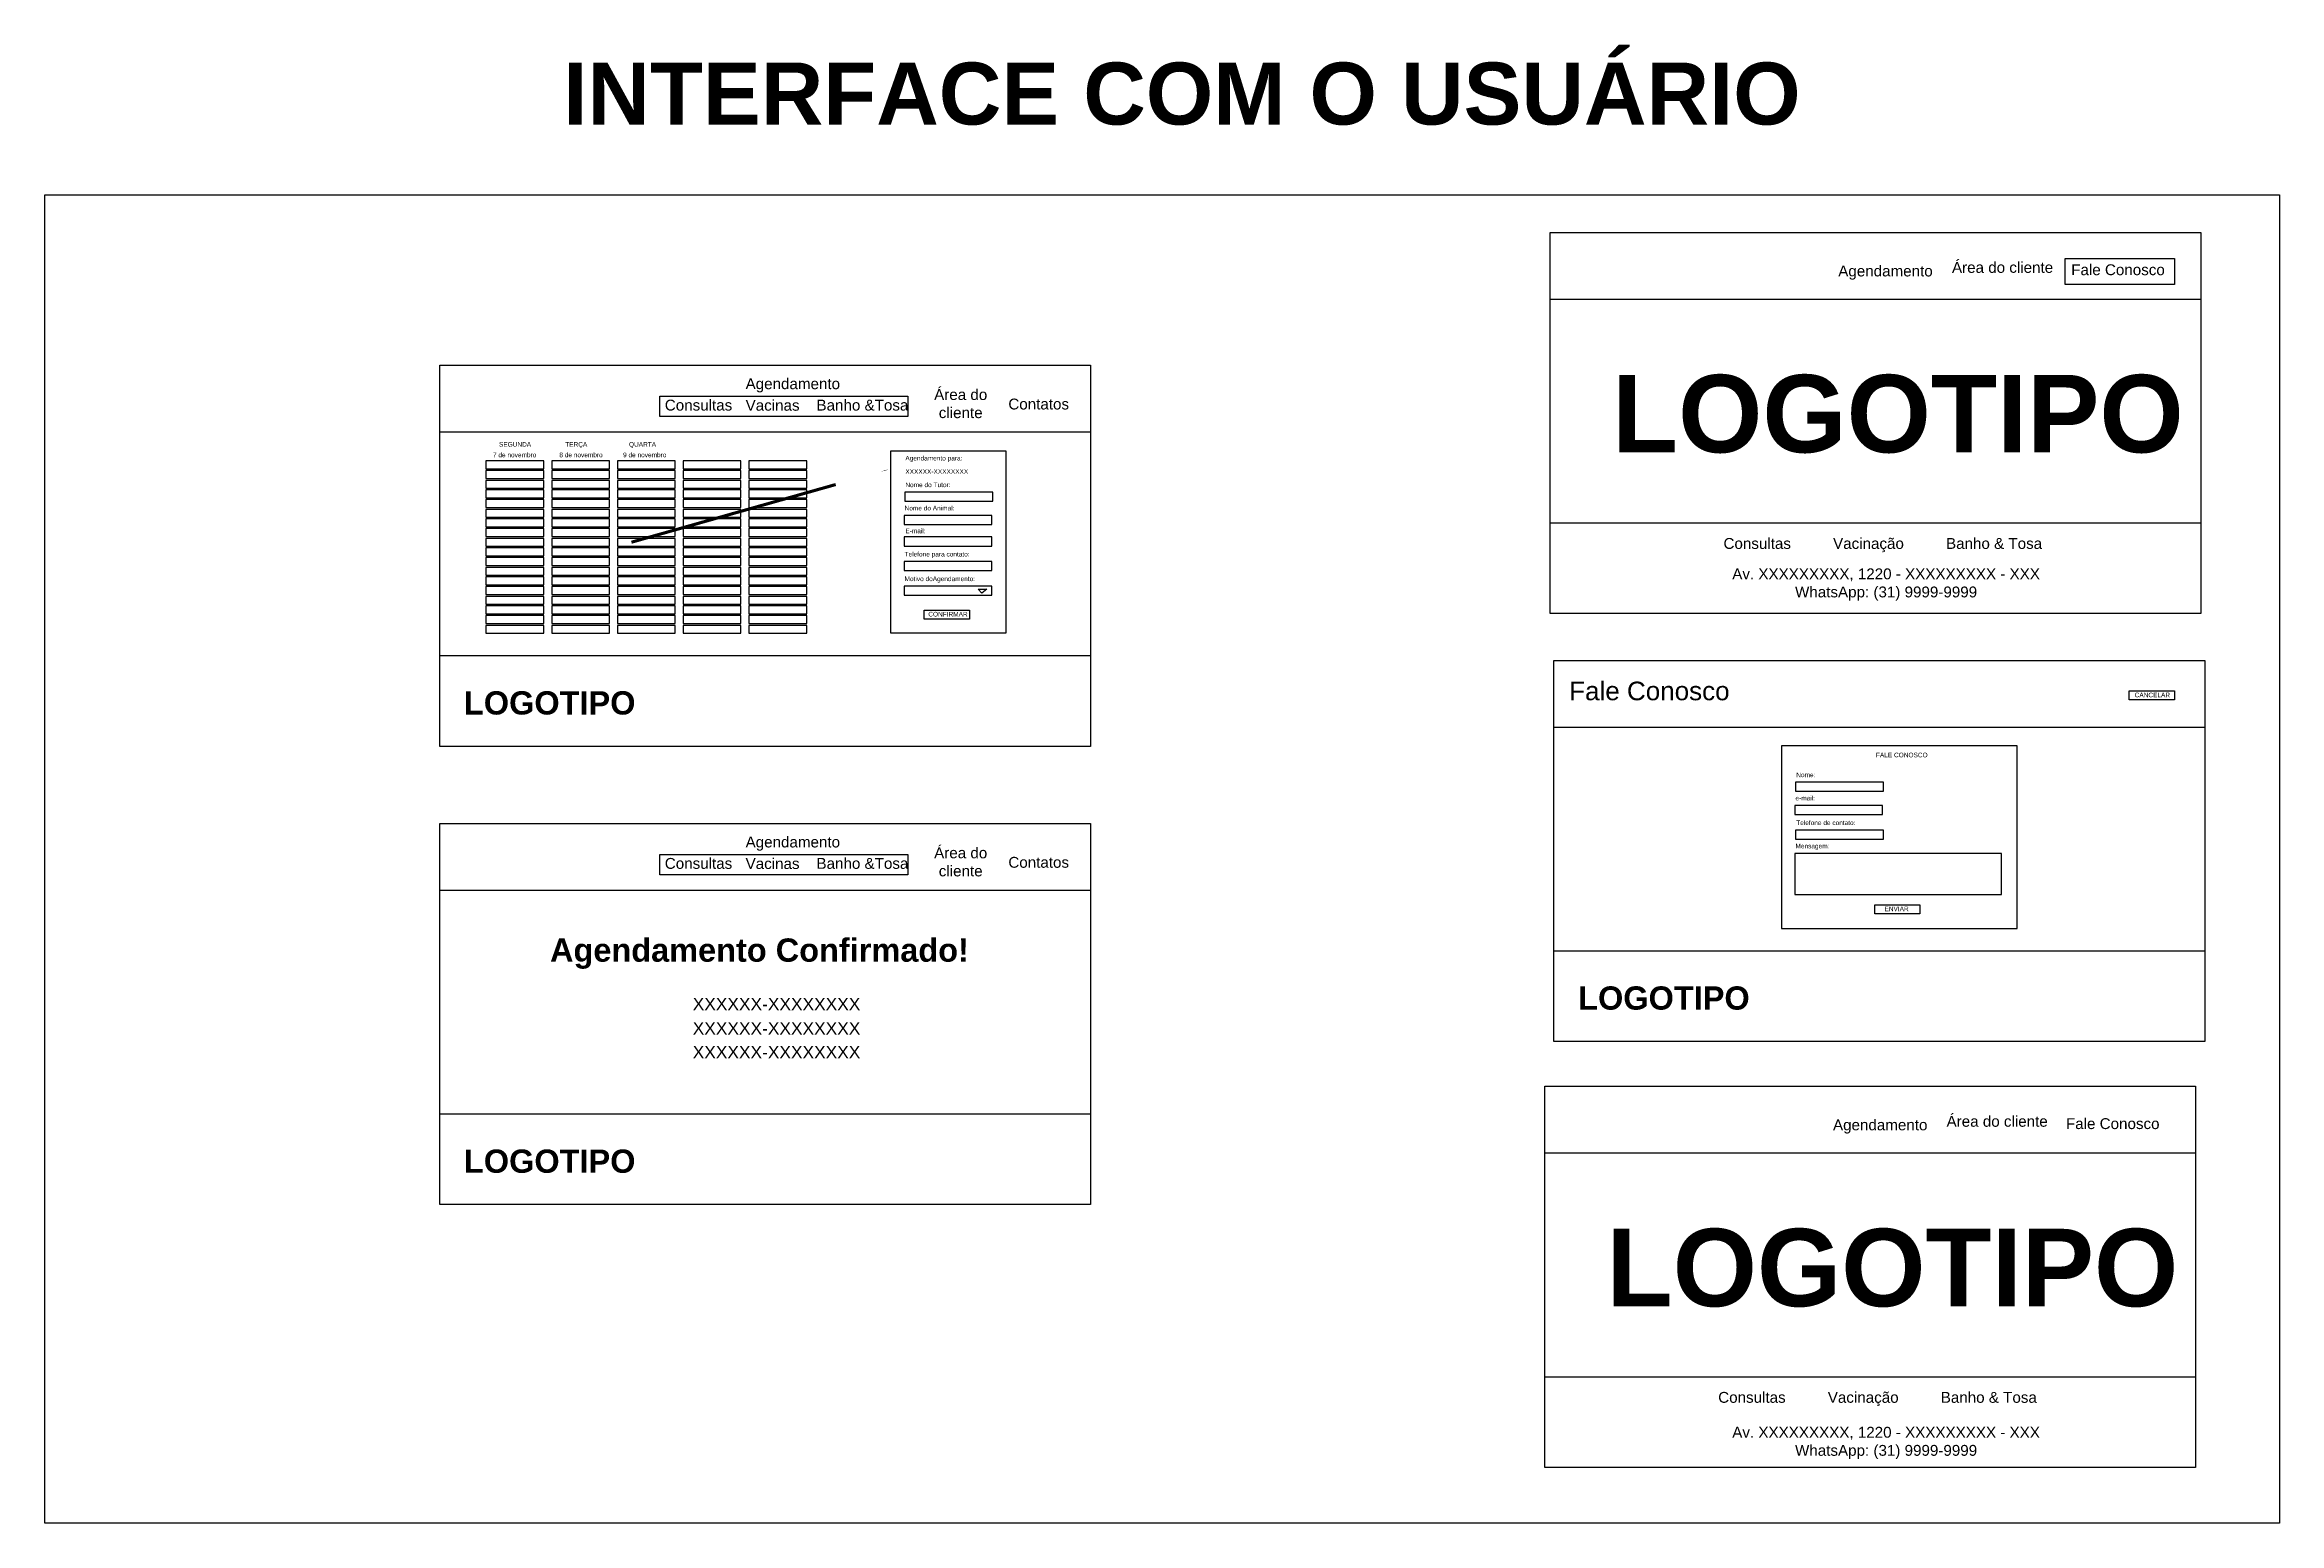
# Model space of a CAD drawing. Header units: millimetres. Extents: x -39820 to 1873, y -13749 to -604.
# Drawn here: x -27640 to -13232, y -10138 to -604 of the extents above; entities that cross this region are included whole.
import ezdxf

# ---------------------------------------------------------------- set-up
doc = ezdxf.new("R2010")
doc.units = ezdxf.units.MM
doc.styles.get("Standard").update_dxf_attribs({"font": 'arial.ttf'})

msp = doc.modelspace()

# ---------------------------------------------------------------- texts
at = {"attachment_point": 1}
for s, width, insert, char_height in [('\\pxqc;{\\fArial|b1|i0|c0|p34;INTERFACE COM O USUÁRIO}', 8354.78, (-24485, -719), 400), ('\\pxqc;Área do cliente', 666.76, (-15350, -2005), 70), ('Fale Conosco', 771.99, (-14574, -2020), 70), ('Agendamento', 17.76, (-16076, -2028), 70), ('{\\fArial|b1|i0|c0|p34;LOGOTIPO}', 1637.25, (-17535, -2733), 500), ('Agendamento', 17.76, (-23121, -2755), 70), ('\\pxqc;Área do cliente', 563.64, (-22016, -2825), 70), ('Consultas', 17.76, (-23642, -2893), 70), ('Vacinas', 17.76, (-23121, -2894), 70), ('Banho &Tosa', 742.29, (-22664, -2893), 70), ('Contatos', 17.76, (-21427, -2886), 70), ('SEGUNDA', 232.21, (-24711, -3166), 30), ('TERÇA', 232.21, (-24284, -3166), 30), ('QUARTA', 232.21, (-23873, -3166), 30), ('7 de novembro', 307.22, (-24750, -3234), 30), ('8 de novembro', 307.22, (-24322, -3234), 30), ('9 de novembro', 307.22, (-23911, -3234), 30), ('Agendamento para:', 587.27, (-22091, -3255), 30), ('XXXXXX-XXXXXXXX', 587.27, (-22091, -3341), 30), ('Nome do Tutor:', 587.27, (-22091, -3427), 30), ('Nome do Animal:', 587.27, (-22096, -3577), 30), ('E-mail:', 587.27, (-22091, -3724), 30), ('Telefone para contato:', 587.27, (-22096, -3874), 30), ('Consultas          Vacinação          Banho & Tosa', 2130.42, (-16816, -3785), 70), ('Motivo doAgendamento:', 587.27, (-22096, -4033), 30), ('\\pxqc;Av. XXXXXXXXX, 1220 - XXXXXXXXX - XXX \\PWhatsApp: (31) 9999-9999', 2554.57, (-17045, -3981), 70), ('CONFIRMAR', 295.45, (-21943, -4261), 30), ('Fale Conosco', 1220.68, (-17811, -4711), 120), ('{\\fArial|b1|i0|c0|p34;LOGOTIPO}', 1637.25, (-24937, -4773), 150), ('CANCELAR', 295.45, (-14165, -4782), 30), ('FALE CONOSCO', 340.41, (-15833, -5169), 30), ('Nome:', 587.27, (-16347, -5297), 30), ('e-mail:', 587.27, (-16352, -5447), 30), ('Telefone de contato:', 587.27, (-16347, -5606), 30), ('Agendamento', 17.76, (-23121, -5710), 70), ('\\pxqc;Área do cliente', 563.64, (-22016, -5780), 70), ('Mensagem:', 587.27, (-16352, -5756), 30), ('Consultas', 17.76, (-23642, -5848), 70), ('Vacinas', 17.76, (-23121, -5849), 70), ('Banho &Tosa', 742.29, (-22664, -5848), 70), ('Contatos', 17.76, (-21427, -5841), 70), ('ENVIAR', 188.01, (-15778, -6161), 30), ('{\\fArial|b1|i0|c0|p34;Agendamento Confirmado!}', 2814.08, (-24382, -6367), 150), ('XXXXXX-XXXXXXXX', 587.27, (-23462, -6750), 80), ('{\\fArial|b1|i0|c0|p34;LOGOTIPO}', 1637.25, (-17753, -6676), 150), ('XXXXXX-XXXXXXXX', 587.27, (-23462, -6907), 80), ('XXXXXX-XXXXXXXX', 587.27, (-23462, -7060), 80), ('Agendamento', 17.76, (-16110, -7534), 70), ('\\pxqc;Área do cliente', 666.76, (-15385, -7511), 70), ('Fale Conosco', 771.99, (-14608, -7526), 70), ('{\\fArial|b1|i0|c0|p34;LOGOTIPO}', 1637.25, (-24937, -7728), 150), ('{\\fArial|b1|i0|c0|p34;LOGOTIPO}', 1637.25, (-17570, -8239), 500), ('Consultas          Vacinação          Banho & Tosa', 2130.42, (-16850, -9291), 70), ('\\pxqc;Av. XXXXXXXXX, 1220 - XXXXXXXXX - XXX \\PWhatsApp: (31) 9999-9999', 2554.57, (-17045, -9516), 70)]:
    msp.add_mtext_dynamic_manual_height_columns(s, width=width, gutter_width=12.5, heights=[0], dxfattribs=dict(at, insert=insert, char_height=char_height))

# ---------------------------------------------------------------- linework, layer by layer
for points in [[(-27640, -1571), (-13232, -1571), (-13232, -10138), (-27640, -10138)], [(-17934, -1814), (-13738, -1814), (-13738, -4272), (-17934, -4272)], [(-17934, -1814), (-13738, -1814), (-13738, -2246), (-17934, -2246)], [(-14614, -1983), (-13909, -1983), (-13909, -2150), (-14614, -2150)], [(-25093, -2670), (-20897, -2670), (-20897, -5129), (-25093, -5129)], [(-25093, -2670), (-20897, -2670), (-20897, -3102), (-25093, -3102)], [(-22074, -3002), (-23673, -3002), (-23673, -2871), (-22074, -2871)], [(-24795, -3338), (-24423, -3338), (-24423, -3288), (-24795, -3288)], [(-24371, -3338), (-23999, -3338), (-23999, -3288), (-24371, -3288)], [(-23948, -3338), (-23575, -3338), (-23575, -3288), (-23948, -3288)], [(-23524, -3338), (-23151, -3338), (-23151, -3288), (-23524, -3288)], [(-23100, -3338), (-22727, -3338), (-22727, -3288), (-23100, -3288)], [(-22184, -3222), (-21444, -3222), (-21444, -4399), (-22184, -4399)], [(-24795, -3401), (-24423, -3401), (-24423, -3350), (-24795, -3350)], [(-24795, -3463), (-24423, -3463), (-24423, -3413), (-24795, -3413)], [(-24371, -3401), (-23999, -3401), (-23999, -3350), (-24371, -3350)], [(-24371, -3463), (-23999, -3463), (-23999, -3413), (-24371, -3413)], [(-23948, -3401), (-23575, -3401), (-23575, -3350), (-23948, -3350)], [(-23948, -3463), (-23575, -3463), (-23575, -3413), (-23948, -3413)], [(-23524, -3401), (-23151, -3401), (-23151, -3350), (-23524, -3350)], [(-23524, -3463), (-23151, -3463), (-23151, -3413), (-23524, -3413)], [(-23100, -3401), (-22727, -3401), (-22727, -3350), (-23100, -3350)], [(-23100, -3463), (-22727, -3463), (-22727, -3413), (-23100, -3413)], [(-24795, -3525), (-24423, -3525), (-24423, -3475), (-24795, -3475)], [(-24795, -3588), (-24423, -3588), (-24423, -3537), (-24795, -3537)], [(-24795, -3650), (-24423, -3650), (-24423, -3600), (-24795, -3600)], [(-24371, -3525), (-23999, -3525), (-23999, -3475), (-24371, -3475)], [(-24371, -3588), (-23999, -3588), (-23999, -3537), (-24371, -3537)], [(-24371, -3650), (-23999, -3650), (-23999, -3600), (-24371, -3600)], [(-23948, -3525), (-23575, -3525), (-23575, -3475), (-23948, -3475)], [(-23948, -3588), (-23575, -3588), (-23575, -3537), (-23948, -3537)], [(-23948, -3650), (-23575, -3650), (-23575, -3600), (-23948, -3600)], [(-23524, -3525), (-23151, -3525), (-23151, -3475), (-23524, -3475)], [(-23524, -3588), (-23151, -3588), (-23151, -3537), (-23524, -3537)], [(-23524, -3650), (-23151, -3650), (-23151, -3600), (-23524, -3600)], [(-23100, -3525), (-22727, -3525), (-22727, -3475), (-23100, -3475)], [(-23100, -3588), (-22727, -3588), (-22727, -3537), (-23100, -3537)], [(-23100, -3650), (-22727, -3650), (-22727, -3600), (-23100, -3600)], [(-22094, -3548), (-21528, -3548), (-21528, -3490), (-22094, -3490)], [(-24795, -3712), (-24423, -3712), (-24423, -3662), (-24795, -3662)], [(-24795, -3775), (-24423, -3775), (-24423, -3724), (-24795, -3724)], [(-24371, -3712), (-23999, -3712), (-23999, -3662), (-24371, -3662)], [(-24371, -3775), (-23999, -3775), (-23999, -3724), (-24371, -3724)], [(-23948, -3712), (-23575, -3712), (-23575, -3662), (-23948, -3662)], [(-23948, -3775), (-23575, -3775), (-23575, -3724), (-23948, -3724)], [(-23524, -3712), (-23151, -3712), (-23151, -3662), (-23524, -3662)], [(-23524, -3775), (-23151, -3775), (-23151, -3724), (-23524, -3724)], [(-23100, -3712), (-22727, -3712), (-22727, -3662), (-23100, -3662)], [(-23100, -3775), (-22727, -3775), (-22727, -3724), (-23100, -3724)], [(-22099, -3698), (-21533, -3698), (-21533, -3639), (-22099, -3639)], [(-17934, -3687), (-13738, -3687), (-13738, -4272), (-17934, -4272)], [(-24795, -3837), (-24423, -3837), (-24423, -3787), (-24795, -3787)], [(-24795, -3899), (-24423, -3899), (-24423, -3849), (-24795, -3849)], [(-24371, -3837), (-23999, -3837), (-23999, -3787), (-24371, -3787)], [(-24371, -3899), (-23999, -3899), (-23999, -3849), (-24371, -3849)], [(-23948, -3837), (-23575, -3837), (-23575, -3787), (-23948, -3787)], [(-23948, -3899), (-23575, -3899), (-23575, -3849), (-23948, -3849)], [(-23524, -3837), (-23151, -3837), (-23151, -3787), (-23524, -3787)], [(-23524, -3899), (-23151, -3899), (-23151, -3849), (-23524, -3849)], [(-23100, -3837), (-22727, -3837), (-22727, -3787), (-23100, -3787)], [(-23100, -3899), (-22727, -3899), (-22727, -3849), (-23100, -3849)], [(-22099, -3837), (-21533, -3837), (-21533, -3778), (-22099, -3778)], [(-24795, -3962), (-24423, -3962), (-24423, -3911), (-24795, -3911)], [(-24795, -4024), (-24423, -4024), (-24423, -3974), (-24795, -3974)], [(-24371, -3962), (-23999, -3962), (-23999, -3911), (-24371, -3911)], [(-24371, -4024), (-23999, -4024), (-23999, -3974), (-24371, -3974)], [(-23948, -3962), (-23575, -3962), (-23575, -3911), (-23948, -3911)], [(-23948, -4024), (-23575, -4024), (-23575, -3974), (-23948, -3974)], [(-23524, -3962), (-23151, -3962), (-23151, -3911), (-23524, -3911)], [(-23524, -4024), (-23151, -4024), (-23151, -3974), (-23524, -3974)], [(-23100, -3962), (-22727, -3962), (-22727, -3911), (-23100, -3911)], [(-23100, -4024), (-22727, -4024), (-22727, -3974), (-23100, -3974)], [(-22099, -3995), (-21533, -3995), (-21533, -3936), (-22099, -3936)], [(-24795, -4086), (-24423, -4086), (-24423, -4036), (-24795, -4036)], [(-24795, -4149), (-24423, -4149), (-24423, -4098), (-24795, -4098)], [(-24795, -4211), (-24423, -4211), (-24423, -4161), (-24795, -4161)], [(-24371, -4086), (-23999, -4086), (-23999, -4036), (-24371, -4036)], [(-24371, -4149), (-23999, -4149), (-23999, -4098), (-24371, -4098)], [(-24371, -4211), (-23999, -4211), (-23999, -4161), (-24371, -4161)], [(-23948, -4086), (-23575, -4086), (-23575, -4036), (-23948, -4036)], [(-23948, -4149), (-23575, -4149), (-23575, -4098), (-23948, -4098)], [(-23948, -4211), (-23575, -4211), (-23575, -4161), (-23948, -4161)], [(-23524, -4086), (-23151, -4086), (-23151, -4036), (-23524, -4036)], [(-23524, -4149), (-23151, -4149), (-23151, -4098), (-23524, -4098)], [(-23524, -4211), (-23151, -4211), (-23151, -4161), (-23524, -4161)], [(-23100, -4086), (-22727, -4086), (-22727, -4036), (-23100, -4036)], [(-23100, -4149), (-22727, -4149), (-22727, -4098), (-23100, -4098)], [(-23100, -4211), (-22727, -4211), (-22727, -4161), (-23100, -4161)], [(-22099, -4154), (-21533, -4154), (-21533, -4095), (-22099, -4095)], [(-24795, -4273), (-24423, -4273), (-24423, -4223), (-24795, -4223)], [(-24795, -4336), (-24423, -4336), (-24423, -4285), (-24795, -4285)], [(-24371, -4273), (-23999, -4273), (-23999, -4223), (-24371, -4223)], [(-24371, -4336), (-23999, -4336), (-23999, -4285), (-24371, -4285)], [(-23948, -4273), (-23575, -4273), (-23575, -4223), (-23948, -4223)], [(-23948, -4336), (-23575, -4336), (-23575, -4285), (-23948, -4285)], [(-23524, -4273), (-23151, -4273), (-23151, -4223), (-23524, -4223)], [(-23524, -4336), (-23151, -4336), (-23151, -4285), (-23524, -4285)], [(-23100, -4273), (-22727, -4273), (-22727, -4223), (-23100, -4223)], [(-23100, -4336), (-22727, -4336), (-22727, -4285), (-23100, -4285)], [(-21969, -4250), (-21678, -4250), (-21678, -4309), (-21969, -4309)], [(-24795, -4398), (-24423, -4398), (-24423, -4348), (-24795, -4348)], [(-24371, -4398), (-23999, -4398), (-23999, -4348), (-24371, -4348)], [(-23948, -4398), (-23575, -4398), (-23575, -4348), (-23948, -4348)], [(-23524, -4398), (-23151, -4398), (-23151, -4348), (-23524, -4348)], [(-23100, -4398), (-22727, -4398), (-22727, -4348), (-23100, -4348)], [(-25093, -4543), (-20897, -4543), (-20897, -5129), (-25093, -5129)], [(-17909, -4574), (-13713, -4574), (-13713, -7032), (-17909, -7032)], [(-17909, -4574), (-13713, -4574), (-13713, -5006), (-17909, -5006)], [(-14200, -4770), (-13909, -4770), (-13909, -4829), (-14200, -4829)], [(-16441, -6303), (-14923, -6303), (-14923, -5124), (-16441, -5124)], [(-16351, -5418), (-15784, -5418), (-15784, -5359), (-16351, -5359)], [(-16356, -5568), (-15790, -5568), (-15790, -5509), (-16356, -5509)], [(-25093, -5625), (-20897, -5625), (-20897, -8083), (-25093, -8083)], [(-25093, -5625), (-20897, -5625), (-20897, -6057), (-25093, -6057)], [(-16351, -5727), (-15784, -5727), (-15784, -5669), (-16351, -5669)], [(-22074, -5957), (-23673, -5957), (-23673, -5826), (-22074, -5826)], [(-16356, -6083), (-15023, -6083), (-15023, -5819), (-16356, -5819)], [(-15841, -6150), (-15550, -6150), (-15550, -6209), (-15841, -6209)], [(-17909, -6447), (-13713, -6447), (-13713, -7032), (-17909, -7032)], [(-17969, -7319), (-13772, -7319), (-13772, -9778), (-17969, -9778)], [(-17969, -7319), (-13772, -7319), (-13772, -7752), (-17969, -7752)], [(-25093, -7498), (-20897, -7498), (-20897, -8083), (-25093, -8083)], [(-17969, -9193), (-13772, -9193), (-13772, -9778), (-17969, -9778)]]:
    msp.add_lwpolyline(points, close=True)
msp.add_lwpolyline([(-23857, -3812, 0, 0, 0), (-22540, -3440, 100, 0, 0), (-22224, -3347, 0, 0, 0)], format="xyseb")
at = {"const_width": 20}
msp.add_lwpolyline([(-23857, -3812), (-22540, -3440)], dxfattribs=at)
msp.add_lwpolyline([(-21621, -4114), (-21566, -4114), (-21598, -4141), (-21621, -4114)])

msp.set_redraw_order([(e.dxf.handle, doc.entitydb.next_handle()) for e in msp.query("TEXT MTEXT ATTDEF DIMENSION ARC_DIMENSION")])  # texts and dimensions are drawn at this point

doc.saveas('drawing.dxf')
